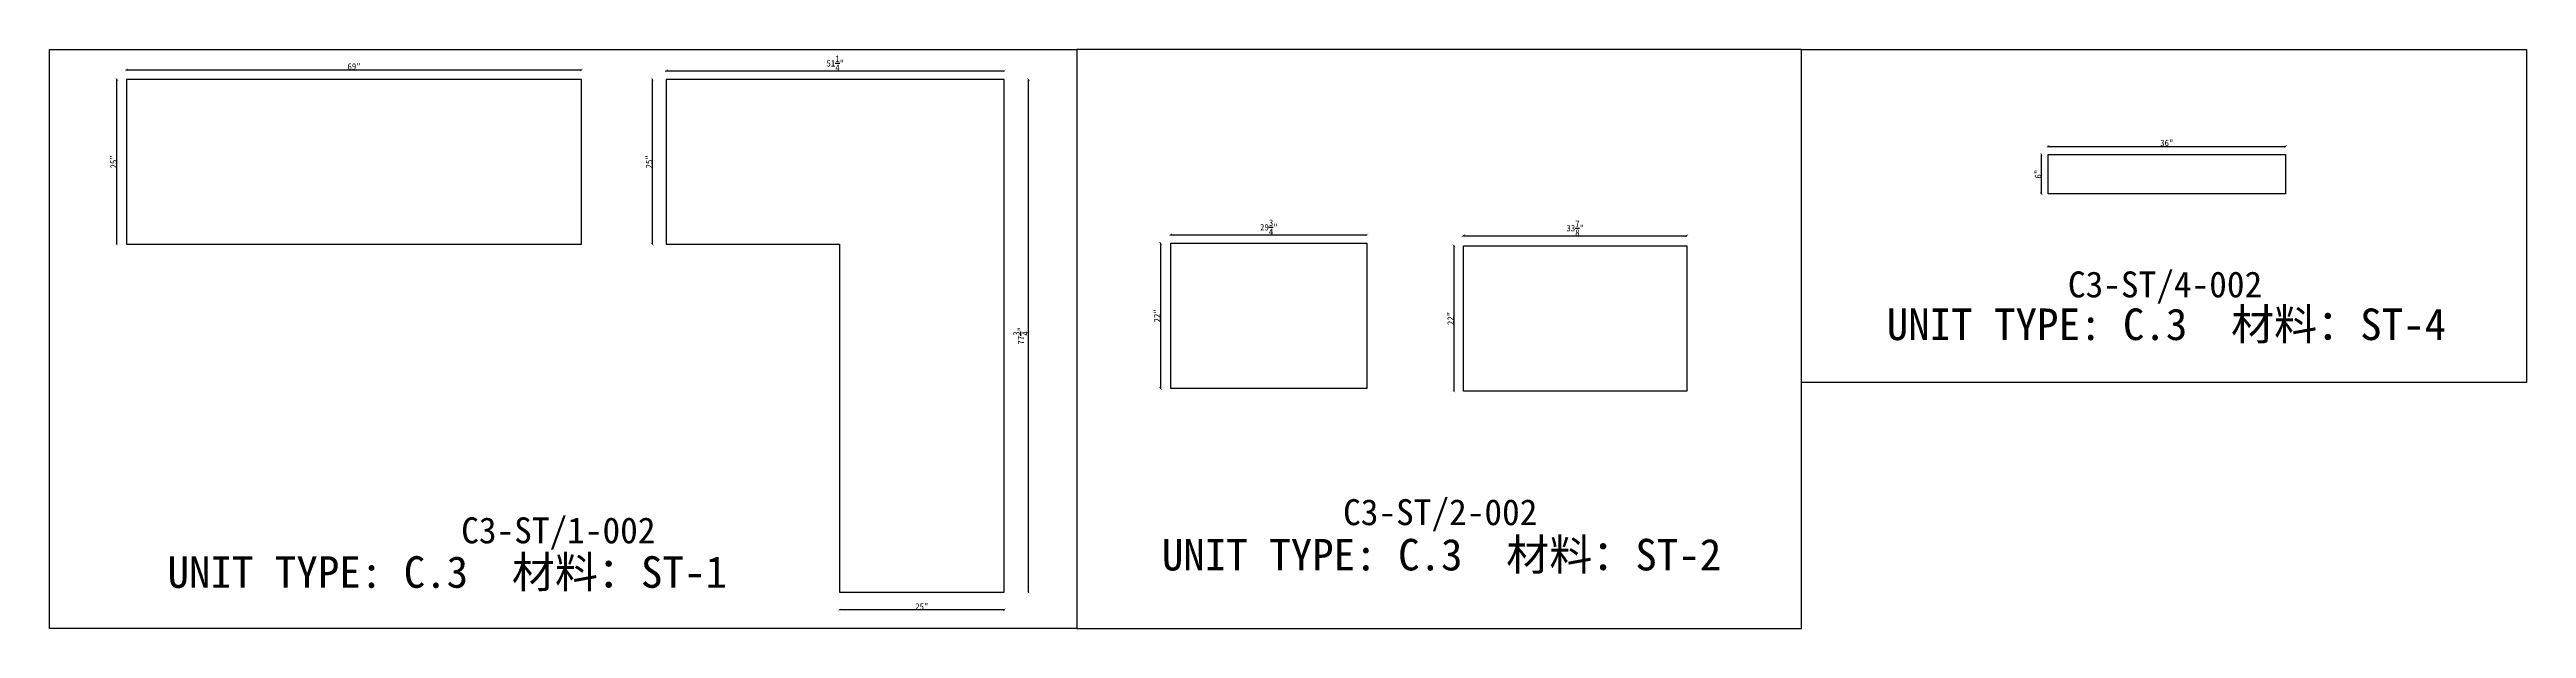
# Model space of a CAD drawing. Header units: millimetres. Extents: x -46966 to 138077, y -48408 to 2116.
# Drawn here: x 3188 to 12728, y -4412 to -2182 of the extents above; entities that cross this region are included whole.
import ezdxf
from ezdxf.enums import TextEntityAlignment as Align

# ---------------------------------------------------------------- set-up
doc = ezdxf.new("R2010")
doc.units = ezdxf.units.MM
doc.layers.add('PART_NUMBER', color=3, linetype='Continuous')
doc.styles.add('样式 1', font='')
doc.styles.get('样式 1').set_extended_font_data('NSimSun')
doc.dimstyles.new('副本 ISO-25', dxfattribs={"dimtxt": 25, "dimasz": 10, "dimexe": 1.5, "dimexo": 0.5, "dimtad": 1, "dimlfac": 0.03937, "dimlunit": 5, "dimtxsty": '样式 1', "dimblk": 'ARCHTICK', "dimcen": 2.5, "dimclrd": 256, "dimclrt": 1, "dimazin": 3, "dimtfac": 1, "dimtmove": 0, "dimatfit": 3, "dimfxlon": 1})

msp = doc.modelspace()

# ---------------------------------------------------------------- texts
at = {"style": '样式 1'}
for s, p in [('UNIT TYPE: C.3', (10263.906, -3301.078)), ('材料：ST-4', (11590.187, -3301.078)), ('UNIT TYPE: C.3', (7472.032, -4188.256)), ('材料：ST-2', (8798.313, -4188.256)), ('UNIT TYPE: C.3', (3641.946, -4255.209)), ('材料：ST-1', (4968.227, -4255.209))]:
    msp.add_text(s, height=121.5865, dxfattribs=at).set_placement(p)
at = {"layer": 'PART_NUMBER', "color": 3, "style": '样式 1'}
for s, p in [('C3-ST/4-002', (11336.142, -3086.751)), ('C3-ST/2-002', (8544.268, -3963.92)), ('C3-ST/1-002', (5147.386, -4033.92))]:
    msp.add_text(s, height=100, dxfattribs=at).set_placement(p, align=Align.MIDDLE_CENTER)

# ---------------------------------------------------------------- blocks, each defined once
blk = doc.blocks.new('_ArchTick')
at = {"color": 0, "linetype": 'ByBlock', "const_width": 0.15}
blk.add_lwpolyline([(-0.5, -0.5), (0.5, 0.5)], dxfattribs=at)
blk = doc.blocks.new('*D517')
at = {"color": 0, "lineweight": -2, "transparency": 16777216}
for p, q in [((7506.3, -2896.6), (7506.3, -2894.1)), ((8261.9, -2896.6), (8261.9, -2894.1))]:
    blk.add_line(p, q, dxfattribs=at)
at = {"lineweight": -2, "transparency": 16777216}
blk.add_line((7506.3, -2895.6), (8261.9, -2895.6), dxfattribs=at)
at = {"layer": 'Defpoints', "color": 0, "transparency": 16777216}
for p in [(7506.3, -2928.3), (8261.9, -2895.6), (8261.9, -2928.3)]:
    blk.add_point(p, dxfattribs=at)
at = {"lineweight": -2, "transparency": 16777216, "xscale": 10, "yscale": 10, "zscale": 10, "rotation": 180}
blk.add_blockref('_ArchTick', (7506.3, -2895.6), dxfattribs=at)
at = {"lineweight": -2, "transparency": 16777216, "xscale": 10, "yscale": 10, "zscale": 10}
blk.add_blockref('_ArchTick', (8261.9, -2895.6), dxfattribs=at)
at = {"color": 1, "transparency": 16777216, "insert": (7884.1, -2866.5), "char_height": 25, "attachment_point": 5, "style": '样式 1'}
blk.add_mtext('\\A1;29{\\H1x;\\S3/4;}"', dxfattribs=at)
blk = doc.blocks.new('*D518')
at = {"color": 0, "lineweight": -2, "transparency": 16777216}
for p, q in [((7467.9, -2928.3), (7465.4, -2928.3)), ((7467.9, -3487.1), (7465.4, -3487.1))]:
    blk.add_line(p, q, dxfattribs=at)
at = {"lineweight": -2, "transparency": 16777216}
blk.add_line((7466.9, -2928.3), (7466.9, -3487.1), dxfattribs=at)
at = {"layer": 'Defpoints', "color": 0, "transparency": 16777216}
for p in [(7506.3, -2928.3), (7466.9, -3487.1), (7506.3, -3487.1)]:
    blk.add_point(p, dxfattribs=at)
at = {"lineweight": -2, "transparency": 16777216, "xscale": 10, "yscale": 10, "zscale": 10}
for p, rotation in [((7466.9, -2928.3), 90), ((7466.9, -3487.1), 270)]:
    blk.add_blockref('_ArchTick', p, dxfattribs=dict(at, rotation=rotation))
at = {"color": 1, "transparency": 16777216, "insert": (7453.8, -3207.7), "char_height": 25, "attachment_point": 5, "rotation": 90, "style": '样式 1'}
blk.add_mtext('\\A1;22"', dxfattribs=at)
blk = doc.blocks.new('*D519')
at = {"color": 0, "lineweight": -2, "transparency": 16777216}
for p, q in [((8633.8, -2900.1), (8633.8, -2897.6)), ((9494.3, -2900.1), (9494.3, -2897.6))]:
    blk.add_line(p, q, dxfattribs=at)
at = {"lineweight": -2, "transparency": 16777216}
blk.add_line((8633.8, -2899.1), (9494.3, -2899.1), dxfattribs=at)
at = {"layer": 'Defpoints', "color": 0, "transparency": 16777216}
for p in [(8633.8, -2938.5), (9494.3, -2899.1), (9494.3, -2938.5)]:
    blk.add_point(p, dxfattribs=at)
at = {"lineweight": -2, "transparency": 16777216, "xscale": 10, "yscale": 10, "zscale": 10, "rotation": 180}
blk.add_blockref('_ArchTick', (8633.8, -2899.1), dxfattribs=at)
at = {"lineweight": -2, "transparency": 16777216, "xscale": 10, "yscale": 10, "zscale": 10}
blk.add_blockref('_ArchTick', (9494.3, -2899.1), dxfattribs=at)
at = {"color": 1, "transparency": 16777216, "insert": (9064.1, -2870), "char_height": 25, "attachment_point": 5, "style": '样式 1'}
blk.add_mtext('\\A1;33{\\H1x;\\S7/8;}"', dxfattribs=at)
blk = doc.blocks.new('*D520')
at = {"color": 0, "lineweight": -2, "transparency": 16777216}
for p, q in [((8598.2, -2938.5), (8595.7, -2938.5)), ((8598.2, -3497.3), (8595.7, -3497.3))]:
    blk.add_line(p, q, dxfattribs=at)
at = {"lineweight": -2, "transparency": 16777216}
blk.add_line((8597.2, -2938.5), (8597.2, -3497.3), dxfattribs=at)
at = {"layer": 'Defpoints', "color": 0, "transparency": 16777216}
for p in [(8633.8, -2938.5), (8597.2, -3497.3), (8633.8, -3497.3)]:
    blk.add_point(p, dxfattribs=at)
at = {"lineweight": -2, "transparency": 16777216, "xscale": 10, "yscale": 10, "zscale": 10}
for p, rotation in [((8597.2, -2938.5), 90), ((8597.2, -3497.3), 270)]:
    blk.add_blockref('_ArchTick', p, dxfattribs=dict(at, rotation=rotation))
at = {"color": 1, "transparency": 16777216, "insert": (8584.1, -3217.9), "char_height": 25, "attachment_point": 5, "rotation": 90, "style": '样式 1'}
blk.add_mtext('\\A1;22"', dxfattribs=at)
blk = doc.blocks.new('*D521')
at = {"color": 0, "lineweight": -2, "transparency": 16777216}
for p, q in [((3448.3, -2297.1), (3445.8, -2297.1)), ((3448.3, -2932.1), (3445.8, -2932.1))]:
    blk.add_line(p, q, dxfattribs=at)
at = {"lineweight": -2, "transparency": 16777216}
blk.add_line((3447.3, -2932.1), (3447.3, -2297.1), dxfattribs=at)
at = {"layer": 'Defpoints', "color": 0, "transparency": 16777216}
for p in [(3447.3, -2297.1), (3484.3, -2297.1), (3484.3, -2932.1)]:
    blk.add_point(p, dxfattribs=at)
at = {"lineweight": -2, "transparency": 16777216, "xscale": 10, "yscale": 10, "zscale": 10}
for p, rotation in [((3447.3, -2297.1), 90), ((3447.3, -2932.1), 270)]:
    blk.add_blockref('_ArchTick', p, dxfattribs=dict(at, rotation=rotation))
at = {"color": 1, "transparency": 16777216, "insert": (3434.2, -2614.6), "char_height": 25, "attachment_point": 5, "rotation": 90, "style": '样式 1'}
blk.add_mtext('\\A1;25"', dxfattribs=at)
blk = doc.blocks.new('*D522')
at = {"color": 0, "lineweight": -2, "transparency": 16777216}
for p, q in [((3484.3, -2261.8), (3484.3, -2259.3)), ((5236.9, -2261.8), (5236.9, -2259.3))]:
    blk.add_line(p, q, dxfattribs=at)
at = {"lineweight": -2, "transparency": 16777216}
blk.add_line((3484.3, -2260.8), (5236.9, -2260.8), dxfattribs=at)
at = {"layer": 'Defpoints', "color": 0, "transparency": 16777216}
for p in [(5236.9, -2260.8), (3484.3, -2297.1), (5236.9, -2297.1)]:
    blk.add_point(p, dxfattribs=at)
at = {"lineweight": -2, "transparency": 16777216, "xscale": 10, "yscale": 10, "zscale": 10, "rotation": 180}
blk.add_blockref('_ArchTick', (3484.3, -2260.8), dxfattribs=at)
at = {"lineweight": -2, "transparency": 16777216, "xscale": 10, "yscale": 10, "zscale": 10}
blk.add_blockref('_ArchTick', (5236.9, -2260.8), dxfattribs=at)
at = {"color": 1, "transparency": 16777216, "insert": (4360.6, -2247.7), "char_height": 25, "attachment_point": 5, "style": '样式 1'}
blk.add_mtext('\\A1;69"', dxfattribs=at)
blk = doc.blocks.new('*D523')
at = {"color": 0, "lineweight": -2, "transparency": 16777216}
for p, q in [((5563.2, -2265), (5563.2, -2262.5)), ((6864.9, -2265), (6864.9, -2262.5))]:
    blk.add_line(p, q, dxfattribs=at)
at = {"lineweight": -2, "transparency": 16777216}
blk.add_line((5563.2, -2264), (6864.9, -2264), dxfattribs=at)
at = {"layer": 'Defpoints', "color": 0, "transparency": 16777216}
for p in [(6864.9, -2264), (5563.2, -2297.1), (6864.9, -2297.1)]:
    blk.add_point(p, dxfattribs=at)
at = {"lineweight": -2, "transparency": 16777216, "xscale": 10, "yscale": 10, "zscale": 10, "rotation": 180}
blk.add_blockref('_ArchTick', (5563.2, -2264), dxfattribs=at)
at = {"lineweight": -2, "transparency": 16777216, "xscale": 10, "yscale": 10, "zscale": 10}
blk.add_blockref('_ArchTick', (6864.9, -2264), dxfattribs=at)
at = {"color": 1, "transparency": 16777216, "insert": (6214, -2235), "char_height": 25, "attachment_point": 5, "style": '样式 1'}
blk.add_mtext('\\A1;51{\\H1x;\\S1/4;}"', dxfattribs=at)
blk = doc.blocks.new('*D524')
at = {"color": 0, "lineweight": -2, "transparency": 16777216}
for p, q in [((5510.7, -2297.1), (5508.2, -2297.1)), ((5510.7, -2932.1), (5508.2, -2932.1))]:
    blk.add_line(p, q, dxfattribs=at)
at = {"lineweight": -2, "transparency": 16777216}
blk.add_line((5509.7, -2932.1), (5509.7, -2297.1), dxfattribs=at)
at = {"layer": 'Defpoints', "color": 0, "transparency": 16777216}
for p in [(5509.7, -2297.1), (5563.2, -2297.1), (5563.2, -2932.1)]:
    blk.add_point(p, dxfattribs=at)
at = {"lineweight": -2, "transparency": 16777216, "xscale": 10, "yscale": 10, "zscale": 10}
for p, rotation in [((5509.7, -2297.1), 90), ((5509.7, -2932.1), 270)]:
    blk.add_blockref('_ArchTick', p, dxfattribs=dict(at, rotation=rotation))
at = {"color": 1, "transparency": 16777216, "insert": (5496.6, -2614.6), "char_height": 25, "attachment_point": 5, "rotation": 90, "style": '样式 1'}
blk.add_mtext('\\A1;25"', dxfattribs=at)
blk = doc.blocks.new('*D525')
at = {"color": 0, "lineweight": -2, "transparency": 16777216}
for p, q in [((6229.9, -4339.4), (6229.9, -4341.9)), ((6864.9, -4339.4), (6864.9, -4341.9))]:
    blk.add_line(p, q, dxfattribs=at)
at = {"lineweight": -2, "transparency": 16777216}
blk.add_line((6864.9, -4340.4), (6229.9, -4340.4), dxfattribs=at)
at = {"layer": 'Defpoints', "color": 0, "transparency": 16777216}
for p in [(6229.9, -4272), (6864.9, -4272), (6229.9, -4340.4)]:
    blk.add_point(p, dxfattribs=at)
at = {"lineweight": -2, "transparency": 16777216, "xscale": 10, "yscale": 10, "zscale": 10, "rotation": 180}
blk.add_blockref('_ArchTick', (6229.9, -4340.4), dxfattribs=at)
at = {"lineweight": -2, "transparency": 16777216, "xscale": 10, "yscale": 10, "zscale": 10}
blk.add_blockref('_ArchTick', (6864.9, -4340.4), dxfattribs=at)
at = {"color": 1, "transparency": 16777216, "insert": (6547.4, -4327.3), "char_height": 25, "attachment_point": 5, "style": '样式 1'}
blk.add_mtext('\\A1;25"', dxfattribs=at)
blk = doc.blocks.new('*D526')
at = {"color": 0, "lineweight": -2, "transparency": 16777216}
for p, q in [((6957.1, -2297.1), (6959.6, -2297.1)), ((6957.1, -4272), (6959.6, -4272))]:
    blk.add_line(p, q, dxfattribs=at)
at = {"lineweight": -2, "transparency": 16777216}
blk.add_line((6958.1, -4272), (6958.1, -2297.1), dxfattribs=at)
at = {"layer": 'Defpoints', "color": 0, "transparency": 16777216}
for p in [(6864.9, -2297.1), (6958.1, -2297.1), (6864.9, -4272)]:
    blk.add_point(p, dxfattribs=at)
at = {"lineweight": -2, "transparency": 16777216, "xscale": 10, "yscale": 10, "zscale": 10}
for p, rotation in [((6958.1, -2297.1), 90), ((6958.1, -4272), 270)]:
    blk.add_blockref('_ArchTick', p, dxfattribs=dict(at, rotation=rotation))
at = {"color": 1, "transparency": 16777216, "insert": (6929, -3284.5), "char_height": 25, "attachment_point": 5, "rotation": 90, "style": '样式 1'}
blk.add_mtext('\\A1;77{\\H1x;\\S3/4;}"', dxfattribs=at)
blk = doc.blocks.new('*D535')
at = {"color": 0, "lineweight": -2, "transparency": 16777216}
for p, q in [((10885.6, -2556.1), (10885.6, -2553.6)), ((11800, -2556.1), (11800, -2553.6))]:
    blk.add_line(p, q, dxfattribs=at)
at = {"lineweight": -2, "transparency": 16777216}
blk.add_line((10885.6, -2555.1), (11800, -2555.1), dxfattribs=at)
at = {"layer": 'Defpoints', "color": 0, "transparency": 16777216}
for p in [(11800, -2555.1), (10885.6, -2585.9), (11800, -2585.9)]:
    blk.add_point(p, dxfattribs=at)
at = {"lineweight": -2, "transparency": 16777216, "xscale": 10, "yscale": 10, "zscale": 10, "rotation": 180}
blk.add_blockref('_ArchTick', (10885.6, -2555.1), dxfattribs=at)
at = {"lineweight": -2, "transparency": 16777216, "xscale": 10, "yscale": 10, "zscale": 10}
blk.add_blockref('_ArchTick', (11800, -2555.1), dxfattribs=at)
at = {"color": 1, "transparency": 16777216, "insert": (11342.8, -2542), "char_height": 25, "attachment_point": 5, "style": '样式 1'}
blk.add_mtext('\\A1;36"', dxfattribs=at)
blk = doc.blocks.new('*D536')
at = {"color": 0, "lineweight": -2, "transparency": 16777216}
for p, q in [((10860.8, -2585.9), (10858.3, -2585.9)), ((10860.8, -2738.3), (10858.3, -2738.3))]:
    blk.add_line(p, q, dxfattribs=at)
at = {"lineweight": -2, "transparency": 16777216}
blk.add_line((10859.8, -2738.3), (10859.8, -2585.9), dxfattribs=at)
at = {"layer": 'Defpoints', "color": 0, "transparency": 16777216}
for p in [(10859.8, -2585.9), (10885.6, -2585.9), (10885.6, -2738.3)]:
    blk.add_point(p, dxfattribs=at)
at = {"lineweight": -2, "transparency": 16777216, "xscale": 10, "yscale": 10, "zscale": 10}
for p, rotation in [((10859.8, -2585.9), 90), ((10859.8, -2738.3), 270)]:
    blk.add_blockref('_ArchTick', p, dxfattribs=dict(at, rotation=rotation))
at = {"color": 1, "transparency": 16777216, "insert": (10846.6, -2662.1), "char_height": 25, "attachment_point": 5, "rotation": 90, "style": '样式 1'}
blk.add_mtext('\\A1;6"', dxfattribs=at)

# ---------------------------------------------------------------- dimensions: what is measured, and where the dimension line sits
for base, p1, p2, picture, middle in [((5236.874, -2260.78), (3484.274, -2297.111), (5236.874, -2297.111), '*D522', (4360.574, -2247.655)), ((6864.919, -2263.978), (5563.169, -2297.111), (6864.919, -2297.111), '*D523', (6214.044, -2234.954)), ((11799.998, -2555.085), (10885.598, -2585.921), (11799.998, -2585.921), '*D535', (11342.798, -2541.96)), ((8261.911, -2895.618), (7506.261, -2928.303), (8261.911, -2928.303), '*D517', (7884.086, -2866.525)), ((9494.272, -2899.11), (8633.847, -2938.537), (9494.272, -2938.537), '*D519', (9064.059, -2870.017)), ((6229.919, -4340.376), (6864.919, -4271.961), (6229.919, -4271.961), '*D525', (6547.419, -4327.251))]:
    dim = msp.add_linear_dim(base=base, p1=p1, p2=p2, dimstyle='副本 ISO-25')
    dim.commit()
    dim.dimension.update_dxf_attribs({"geometry": picture, "text_midpoint": middle})
for base, p1, p2, picture, middle in [((3447.334, -2297.111), (3484.274, -2932.111), (3484.274, -2297.111), '*D521', (3434.209, -2614.611)), ((5509.724, -2297.111), (5563.169, -2932.111), (5563.169, -2297.111), '*D524', (5496.599, -2614.611)), ((6958.141, -2297.111), (6864.919, -4271.961), (6864.919, -2297.111), '*D526', (6929.048, -3284.536)), ((10859.763, -2585.921), (10885.598, -2738.321), (10885.598, -2585.921), '*D536', (10846.638, -2662.121)), ((7466.934, -3487.103), (7506.261, -2928.303), (7506.261, -3487.103), '*D518', (7453.809, -3207.703)), ((8597.201, -3497.337), (8633.847, -2938.537), (8633.847, -3497.337), '*D520', (8584.076, -3217.937))]:
    dim = msp.add_linear_dim(base=base, p1=p1, p2=p2, angle=90, dimstyle='副本 ISO-25')
    dim.commit()
    dim.dimension.update_dxf_attribs({"geometry": picture, "text_midpoint": middle})

# ---------------------------------------------------------------- linework, layer by layer
at = {"color": 1}
for points in [[(3187.523, -2182.184), (7144.404, -2182.184), (7144.404, -4411.751), (3187.523, -4411.751)], [(7144.404, -4411.751), (9936.279, -4411.751), (9936.279, -2182.184), (7144.404, -2182.184)], [(9936.279, -2182.184), (12728.153, -2182.184), (12728.153, -3464.582), (9936.279, -3464.582)]]:
    msp.add_lwpolyline(points, close=True, dxfattribs=at)
for points in [[(3484.274, -2932.111), (5236.874, -2932.111), (5236.874, -2297.111), (3484.274, -2297.111)], [(6864.919, -2297.111), (5563.169, -2297.111), (5563.169, -2932.111), (6229.919, -2932.111), (6229.919, -4271.961), (6864.919, -4271.961)], [(10885.598, -2585.921), (11799.998, -2585.921), (11799.998, -2738.321), (10885.598, -2738.321)], [(7506.261, -2928.303), (8261.911, -2928.303), (8261.911, -3487.103), (7506.261, -3487.103)], [(8633.847, -2938.537), (9494.272, -2938.537), (9494.272, -3497.337), (8633.847, -3497.337)]]:
    msp.add_lwpolyline(points, close=True)

msp.set_redraw_order([(e.dxf.handle, doc.entitydb.next_handle()) for e in msp.query("TEXT MTEXT ATTDEF DIMENSION ARC_DIMENSION")])  # texts and dimensions are drawn at this point

doc.saveas('drawing.dxf')
